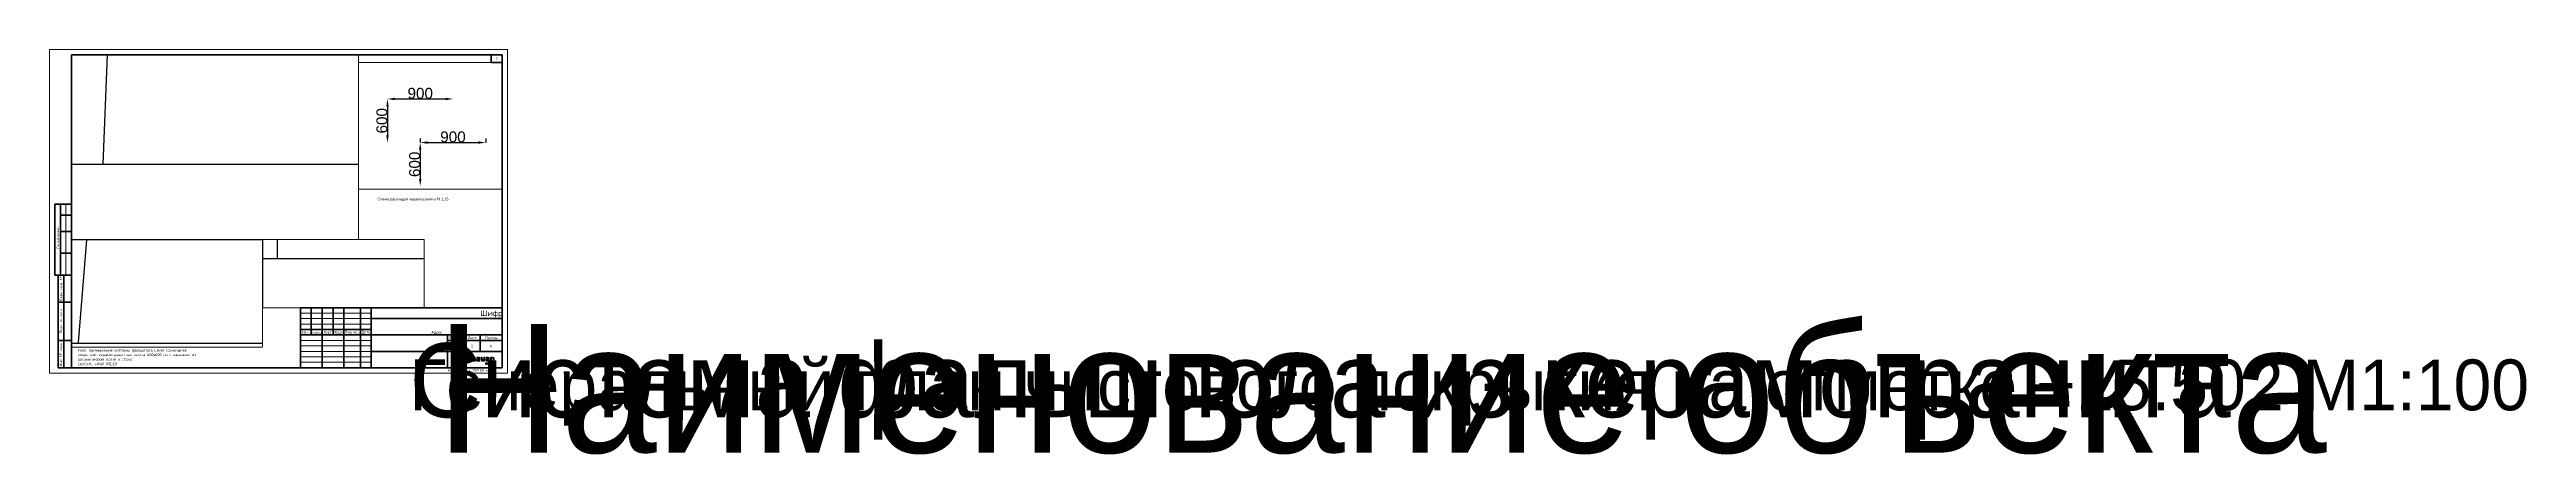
# Paper-space layout '_SG_LIST_GP_A()_ 00' of a CAD drawing. Header units: millimetres. Extents: x 0 to 2271, y -75 to 297.
# The model-space entities are those that its viewports show. They can reach past a viewport. Long polylines and large blocks are cut down to what shows.
import ezdxf
from ezdxf import colors
from ezdxf.entities.mleader import LeaderData, LeaderLine
from ezdxf.enums import TextEntityAlignment as Align
from ezdxf.math import Vec2, Vec3

# ---------------------------------------------------------------- set-up
doc = ezdxf.new("R2018")
doc.units = ezdxf.units.MM
doc.layers.add('_SG Support+', color=7, linetype='Continuous', plot=False)
doc.layers.add('_ВЭ', color=7, linetype='Continuous', plot=False)
doc.layers.add('_SG_Support', color=7, linetype='Continuous')
doc.layers.add('_SG_Лист_Рамка_Штамп', color=7, linetype='Continuous', lineweight=15)
doc.layers.add('Слой 1', color=7, linetype='Continuous', lineweight=0)
doc.styles.add('clk', font='', dxfattribs={"width": 0.9})
doc.styles.get("Standard").update_dxf_attribs({"font": 'arial.ttf'})
doc.styles.get('clk').set_extended_font_data('GOST B')
doc.dimstyles.new('ISO-25', dxfattribs={"dimtxt": 2.5, "dimasz": 2.5, "dimexe": 1.25, "dimexo": 0.625, "dimtad": 1, "dimtxsty": 'Standard', "dimcen": 2.5, "dimadec": 0, "dimazin": 0, "dimtfac": 1, "dimtmove": 0, "dimatfit": 3, "dimfxl": 1, "dimarcsym": 0})

# ---------------------------------------------------------------- blocks, each defined once
blk = doc.blocks.new('Block_4')
at = {"layer": 'Слой 1', "true_color": 0xeceded, "transparency": 33554687}
h = blk.add_hatch(color=7, dxfattribs=at)
h.dxf.hatch_style = 2
edge = h.paths.add_edge_path()
edge.add_spline(control_points=[(61.6, -57.5), (61.6, -57.5), (41.1, -64.9), (41.1, -64.9), (41.1, -64.9), (41.1, -51.7), (41.1, -51.7), (41.1, -51.7), (60.9, -44.4), (60.9, -44.4), (61.6, -44.2), (62.4, -44.7), (62.4, -45.4), (62.4, -45.4), (62.4, -56.4), (62.4, -56.4), (62.4, -56.9), (62.1, -57.3), (61.6, -57.5), (61.6, -57.5), (61.6, -57.5), (61.6, -57.5), (61.6, -57.5), (61.6, -57.5), (61.6, -57.5)], knot_values=[0, 0, 0, 0, 1, 1, 1, 2, 2, 2, 3, 3, 3, 4, 4, 4, 5, 5, 5, 6, 6, 6, 7, 7, 7, 8, 8, 8, 8], degree=3, periodic=0)
at = {"layer": 'Слой 1', "true_color": 0xb3b4b4, "transparency": 33554687}
h = blk.add_hatch(color=253, dxfattribs=at)
h.dxf.hatch_style = 2
h.paths.add_polyline_path([(55.5, -59.7), (41.1, -64.9), (48, -67.7), (62.4, -62.4)])
at = {"layer": 'Слой 1', "true_color": 0x9e9e9f, "transparency": 33554687}
h = blk.add_hatch(color=253, dxfattribs=at)
h.dxf.hatch_style = 2
h.paths.add_polyline_path([(58.1, -60.7), (55.4, -59.7), (41.1, -64.9), (43.9, -66.1)])
at = {"layer": 'Слой 1', "true_color": 0xeceded, "transparency": 33554687}
h = blk.add_hatch(color=7, dxfattribs=at)
h.dxf.hatch_style = 2
edge = h.paths.add_edge_path()
edge.add_spline(control_points=[(62.4, -75.6), (62.4, -75.6), (42.6, -82.9), (42.6, -82.9), (41.9, -83.1), (41.1, -82.6), (41.1, -81.8), (41.1, -81.8), (41.1, -70.9), (41.1, -70.9), (41.1, -70.4), (41.4, -70), (41.9, -69.8), (41.9, -69.8), (62.4, -62.4), (62.4, -62.4), (62.4, -62.4), (62.4, -75.6), (62.4, -75.6)], knot_values=[0, 0, 0, 0, 1, 1, 1, 2, 2, 2, 3, 3, 3, 4, 4, 4, 5, 5, 5, 6, 6, 6, 6], degree=3, periodic=0)
at = {"layer": 'Слой 1', "color": 251, "lineweight": 5, "true_color": 0x5d5d5c}
blk.add_lwpolyline([(55.5, -59.7), (41.1, -64.9), (48, -67.7), (62.4, -62.4)], close=True, dxfattribs=at)
at = {"layer": 'Слой 1'}
blk.add_lwpolyline([(58.1, -60.7), (55.4, -59.7), (41.1, -64.9), (43.9, -66.1)], close=True, dxfattribs=at)
at = {"layer": 'Слой 1', "color": 251, "lineweight": 5, "true_color": 0x5d5d5c}
for points, knots in [([(61.6, -57.5), (61.6, -57.5), (41.1, -64.9), (41.1, -64.9), (41.1, -64.9), (41.1, -51.7), (41.1, -51.7), (41.1, -51.7), (60.9, -44.4), (60.9, -44.4), (61.6, -44.2), (62.4, -44.7), (62.4, -45.4), (62.4, -45.4), (62.4, -56.4), (62.4, -56.4), (62.4, -56.9), (62.1, -57.3), (61.6, -57.5), (61.6, -57.5), (61.6, -57.5), (61.6, -57.5), (61.6, -57.5), (61.6, -57.5), (61.6, -57.5)], [0, 0, 0, 0, 1, 1, 1, 2, 2, 2, 3, 3, 3, 4, 4, 4, 5, 5, 5, 6, 6, 6, 7, 7, 7, 8, 8, 8, 8]), ([(62.4, -75.6), (62.4, -75.6), (42.6, -82.9), (42.6, -82.9), (41.9, -83.1), (41.1, -82.6), (41.1, -81.8), (41.1, -81.8), (41.1, -70.9), (41.1, -70.9), (41.1, -70.4), (41.4, -70), (41.9, -69.8), (41.9, -69.8), (62.4, -62.4), (62.4, -62.4), (62.4, -62.4), (62.4, -75.6), (62.4, -75.6)], [0, 0, 0, 0, 1, 1, 1, 2, 2, 2, 3, 3, 3, 4, 4, 4, 5, 5, 5, 6, 6, 6, 6])]:
    blk.add_open_spline(points, degree=3, knots=knots, dxfattribs=at)
blk = doc.blocks.new('Block_3')
at = {"layer": 'Слой 1', "true_color": 0xdadbdb, "transparency": 33554687}
h = blk.add_hatch(color=254, dxfattribs=at)
h.dxf.hatch_style = 2
edge = h.paths.add_edge_path()
edge.add_spline(control_points=[(76, -57.5), (76, -57.5), (55.5, -64.9), (55.5, -64.9), (55.5, -64.9), (55.5, -51.7), (55.5, -51.7), (55.5, -51.7), (75.3, -44.4), (75.3, -44.4), (76, -44.2), (76.8, -44.7), (76.8, -45.4), (76.8, -45.4), (76.8, -56.4), (76.8, -56.4), (76.8, -56.9), (76.5, -57.3), (76, -57.5), (76, -57.5), (76, -57.5), (76, -57.5), (76, -57.5), (76, -57.5), (76, -57.5)], knot_values=[0, 0, 0, 0, 1, 1, 1, 2, 2, 2, 3, 3, 3, 4, 4, 4, 5, 5, 5, 6, 6, 6, 7, 7, 7, 8, 8, 8, 8], degree=3, periodic=0)
at = {"layer": 'Слой 1', "true_color": 0x9e9e9f, "transparency": 33554687}
h = blk.add_hatch(color=253, dxfattribs=at)
h.dxf.hatch_style = 2
h.paths.add_polyline_path([(69.9, -59.7), (55.5, -64.9), (62.4, -67.7), (76.8, -62.4)])
at = {"layer": 'Слой 1', "true_color": 0xb3b4b4, "transparency": 33554687}
h = blk.add_hatch(color=253, dxfattribs=at)
h.dxf.hatch_style = 2
h.paths.add_polyline_path([(72.5, -60.7), (69.8, -59.7), (55.5, -64.9), (58.3, -66.1)])
at = {"layer": 'Слой 1', "true_color": 0xdadbdb, "transparency": 33554687}
h = blk.add_hatch(color=254, dxfattribs=at)
h.dxf.hatch_style = 2
edge = h.paths.add_edge_path()
edge.add_spline(control_points=[(76.8, -75.6), (76.8, -75.6), (57, -82.9), (57, -82.9), (56.3, -83.1), (55.5, -82.6), (55.5, -81.8), (55.5, -81.8), (55.5, -70.9), (55.5, -70.9), (55.5, -70.4), (55.8, -70), (56.3, -69.8), (56.3, -69.8), (76.8, -62.4), (76.8, -62.4), (76.8, -62.4), (76.8, -75.6), (76.8, -75.6)], knot_values=[0, 0, 0, 0, 1, 1, 1, 2, 2, 2, 3, 3, 3, 4, 4, 4, 5, 5, 5, 6, 6, 6, 6], degree=3, periodic=0)
at = {"layer": 'Слой 1', "true_color": 0x9e9e9f, "transparency": 33554687}
h = blk.add_hatch(color=253, dxfattribs=at)
h.dxf.hatch_style = 2
edge = h.paths.add_edge_path()
edge.add_spline(control_points=[(90.3, -57.5), (90.3, -57.5), (69.8, -64.9), (69.8, -64.9), (69.8, -64.9), (69.8, -51.7), (69.8, -51.7), (69.8, -51.7), (89.6, -44.4), (89.6, -44.4), (90.3, -44.2), (91.1, -44.7), (91.1, -45.4), (91.1, -45.4), (91.1, -56.4), (91.1, -56.4), (91.1, -56.9), (90.8, -57.3), (90.3, -57.5), (90.3, -57.5), (90.3, -57.5), (90.3, -57.5), (90.3, -57.5), (90.3, -57.5), (90.3, -57.5)], knot_values=[0, 0, 0, 0, 1, 1, 1, 2, 2, 2, 3, 3, 3, 4, 4, 4, 5, 5, 5, 6, 6, 6, 7, 7, 7, 8, 8, 8, 8], degree=3, periodic=0)
at = {"layer": 'Слой 1', "true_color": 0x8a8a89, "transparency": 33554687}
h = blk.add_hatch(color=252, dxfattribs=at)
h.dxf.hatch_style = 2
h.paths.add_polyline_path([(84.2, -59.7), (69.8, -64.9), (76.7, -67.7), (91.1, -62.4)])
at = {"layer": 'Слой 1', "true_color": 0x5d5d5c, "transparency": 33554687}
h = blk.add_hatch(color=251, dxfattribs=at)
h.dxf.hatch_style = 2
h.paths.add_polyline_path([(86.8, -60.7), (84.1, -59.7), (69.8, -64.9), (72.6, -66.1)])
at = {"layer": 'Слой 1', "true_color": 0x9e9e9f, "transparency": 33554687}
h = blk.add_hatch(color=253, dxfattribs=at)
h.dxf.hatch_style = 2
edge = h.paths.add_edge_path()
edge.add_spline(control_points=[(91.1, -75.6), (91.1, -75.6), (71.3, -82.9), (71.3, -82.9), (70.6, -83.1), (69.8, -82.6), (69.8, -81.8), (69.8, -81.8), (69.8, -70.9), (69.8, -70.9), (69.8, -70.4), (70.1, -70), (70.6, -69.8), (70.6, -69.8), (91.1, -62.4), (91.1, -62.4), (91.1, -62.4), (91.1, -75.6), (91.1, -75.6)], knot_values=[0, 0, 0, 0, 1, 1, 1, 2, 2, 2, 3, 3, 3, 4, 4, 4, 5, 5, 5, 6, 6, 6, 6], degree=3, periodic=0)
at = {"layer": 'Слой 1', "color": 254, "lineweight": 5, "true_color": 0xdadbdb}
blk.add_lwpolyline([(69.9, -59.7), (55.5, -64.9), (62.4, -67.7), (76.8, -62.4)], close=True, dxfattribs=at)
at = {"layer": 'Слой 1'}
for points in [[(72.5, -60.7), (69.8, -59.7), (55.5, -64.9), (58.3, -66.1)], [(86.8, -60.7), (84.1, -59.7), (69.8, -64.9), (72.6, -66.1)]]:
    blk.add_lwpolyline(points, close=True, dxfattribs=at)
at = {"layer": 'Слой 1', "color": 251, "lineweight": 5, "true_color": 0x5d5d5c}
blk.add_lwpolyline([(84.2, -59.7), (69.8, -64.9), (76.7, -67.7), (91.1, -62.4)], close=True, dxfattribs=at)
for points, knots in [([(76, -57.5), (76, -57.5), (55.5, -64.9), (55.5, -64.9), (55.5, -64.9), (55.5, -51.7), (55.5, -51.7), (55.5, -51.7), (75.3, -44.4), (75.3, -44.4), (76, -44.2), (76.8, -44.7), (76.8, -45.4), (76.8, -45.4), (76.8, -56.4), (76.8, -56.4), (76.8, -56.9), (76.5, -57.3), (76, -57.5), (76, -57.5), (76, -57.5), (76, -57.5), (76, -57.5), (76, -57.5), (76, -57.5)], [0, 0, 0, 0, 1, 1, 1, 2, 2, 2, 3, 3, 3, 4, 4, 4, 5, 5, 5, 6, 6, 6, 7, 7, 7, 8, 8, 8, 8]), ([(76.8, -75.6), (76.8, -75.6), (57, -82.9), (57, -82.9), (56.3, -83.1), (55.5, -82.6), (55.5, -81.8), (55.5, -81.8), (55.5, -70.9), (55.5, -70.9), (55.5, -70.4), (55.8, -70), (56.3, -69.8), (56.3, -69.8), (76.8, -62.4), (76.8, -62.4), (76.8, -62.4), (76.8, -75.6), (76.8, -75.6)], [0, 0, 0, 0, 1, 1, 1, 2, 2, 2, 3, 3, 3, 4, 4, 4, 5, 5, 5, 6, 6, 6, 6]), ([(90.3, -57.5), (90.3, -57.5), (69.8, -64.9), (69.8, -64.9), (69.8, -64.9), (69.8, -51.7), (69.8, -51.7), (69.8, -51.7), (89.6, -44.4), (89.6, -44.4), (90.3, -44.2), (91.1, -44.7), (91.1, -45.4), (91.1, -45.4), (91.1, -56.4), (91.1, -56.4), (91.1, -56.9), (90.8, -57.3), (90.3, -57.5), (90.3, -57.5), (90.3, -57.5), (90.3, -57.5), (90.3, -57.5), (90.3, -57.5), (90.3, -57.5)], [0, 0, 0, 0, 1, 1, 1, 2, 2, 2, 3, 3, 3, 4, 4, 4, 5, 5, 5, 6, 6, 6, 7, 7, 7, 8, 8, 8, 8]), ([(91.1, -75.6), (91.1, -75.6), (71.3, -82.9), (71.3, -82.9), (70.6, -83.1), (69.8, -82.6), (69.8, -81.8), (69.8, -81.8), (69.8, -70.9), (69.8, -70.9), (69.8, -70.4), (70.1, -70), (70.6, -69.8), (70.6, -69.8), (91.1, -62.4), (91.1, -62.4), (91.1, -62.4), (91.1, -75.6), (91.1, -75.6)], [0, 0, 0, 0, 1, 1, 1, 2, 2, 2, 3, 3, 3, 4, 4, 4, 5, 5, 5, 6, 6, 6, 6])]:
    blk.add_open_spline(points, degree=3, knots=knots, dxfattribs=at)
at = {"layer": 'Слой 1'}
blk.add_blockref('Block_4', (0, 0), dxfattribs=at)
blk = doc.blocks.new('Block_6')
at = {"layer": 'Слой 1', "true_color": 0x737372, "transparency": 33554687}
h = blk.add_hatch(color=8, dxfattribs=at)
h.dxf.hatch_style = 2
edge = h.paths.add_edge_path()
edge.add_spline(control_points=[(154.1, -77.2), (154.1, -77.2), (154.1, -77.2), (154.1, -77.2), (154.1, -77.1), (154.1, -77), (154, -76.9), (153.9, -76.8), (153.8, -76.8), (153.7, -76.8), (153.7, -76.8), (152.7, -76.8), (152.7, -76.8), (152.3, -76.8), (151.9, -76.9), (151.7, -77.1), (151.4, -77.5), (151.4, -78.3), (151.4, -78.6), (151.4, -79.5), (151.6, -79.9), (151.7, -80), (152, -80.3), (152.4, -80.3), (152.7, -80.3), (152.7, -80.3), (154.1, -80.3), (154.1, -80.3), (154.1, -80.3), (154.1, -77.2), (154.1, -77.2), (154.1, -77.2), (154.1, -77.2), (154.1, -77.2)], knot_values=[0, 0, 0, 0, 1, 1, 1, 2, 2, 2, 3, 3, 3, 4, 4, 4, 5, 5, 5, 6, 6, 6, 7, 7, 7, 8, 8, 8, 9, 9, 9, 10, 10, 10, 11, 11, 11, 11], degree=3, periodic=0)
edge = h.paths.add_edge_path()
edge.add_spline(control_points=[(150.6, -82.1), (150.6, -82.1), (152.8, -82.1), (152.8, -82.1), (153.1, -82.1), (153.5, -82.1), (153.8, -81.9), (154, -81.7), (154.1, -81.5), (154.1, -81.2), (154.1, -81.2), (152.2, -81.2), (152.2, -81.2), (151.7, -81.2), (151, -81.2), (150.6, -80.6), (150.3, -80.1), (150.2, -79.4), (150.2, -78.5), (150.2, -77.6), (150.3, -77), (150.7, -76.5), (151.3, -75.9), (151.9, -75.9), (152.4, -75.9), (152.4, -75.9), (154.1, -75.9), (154.1, -75.9), (154.4, -75.9), (154.7, -75.9), (155, -76.1), (155.3, -76.3), (155.3, -76.7), (155.3, -76.9), (155.3, -76.9), (155.3, -80.6), (155.3, -80.6), (155.3, -81.3), (155.2, -81.9), (154.9, -82.4), (154.4, -83), (153.5, -83), (153.1, -83), (153.1, -83), (150.6, -83), (150.6, -83), (150.6, -83), (150.6, -82.1), (150.6, -82.1), (150.6, -82.1), (150.6, -82.1), (150.6, -82.1)], knot_values=[0, 0, 0, 0, 1, 1, 1, 2, 2, 2, 3, 3, 3, 4, 4, 4, 5, 5, 5, 6, 6, 6, 7, 7, 7, 8, 8, 8, 9, 9, 9, 10, 10, 10, 11, 11, 11, 12, 12, 12, 13, 13, 13, 14, 14, 14, 15, 15, 15, 16, 16, 16, 17, 17, 17, 17], degree=3, periodic=0)
h = blk.add_hatch(color=8, dxfattribs=at)
h.dxf.hatch_style = 2
edge = h.paths.add_edge_path()
edge.add_spline(control_points=[(157.1, -77.9), (157.1, -77.3), (157.2, -76.7), (157.7, -76.3), (158.2, -75.9), (158.9, -75.9), (159.3, -75.9), (159.3, -75.9), (160.1, -75.9), (160.1, -75.9), (160.1, -75.9), (160.1, -76.8), (160.1, -76.8), (160.1, -76.8), (159.6, -76.8), (159.6, -76.8), (159.3, -76.8), (158.9, -76.8), (158.6, -77.2), (158.4, -77.4), (158.3, -77.8), (158.3, -78.2), (158.3, -78.2), (158.3, -81.2), (158.3, -81.2), (158.3, -81.2), (157.1, -81.2), (157.1, -81.2), (157.1, -81.2), (157.1, -77.9), (157.1, -77.9), (157.1, -77.9), (157.1, -77.9), (157.1, -77.9)], knot_values=[0, 0, 0, 0, 1, 1, 1, 2, 2, 2, 3, 3, 3, 4, 4, 4, 5, 5, 5, 6, 6, 6, 7, 7, 7, 8, 8, 8, 9, 9, 9, 10, 10, 10, 11, 11, 11, 11], degree=3, periodic=0)
h = blk.add_hatch(color=8, dxfattribs=at)
h.dxf.hatch_style = 2
edge = h.paths.add_edge_path()
edge.add_spline(control_points=[(162.9, -80), (162.9, -80), (162.9, -80), (162.9, -80), (163.3, -80.3), (163.8, -80.4), (164.2, -80.4), (164.6, -80.4), (165.1, -80.4), (165.5, -80), (165.8, -79.6), (165.8, -79), (165.8, -78.6), (165.8, -78.2), (165.9, -77.6), (165.5, -77.2), (165.1, -76.8), (164.6, -76.7), (164.2, -76.7), (163.8, -76.7), (163.2, -76.8), (162.9, -77.2), (162.6, -77.5), (162.6, -78.2), (162.6, -78.6), (162.6, -79), (162.6, -79.6), (162.9, -80), (162.9, -80), (162.9, -80), (162.9, -80)], knot_values=[0, 0, 0, 0, 1, 1, 1, 2, 2, 2, 3, 3, 3, 4, 4, 4, 5, 5, 5, 6, 6, 6, 7, 7, 7, 8, 8, 8, 9, 9, 9, 10, 10, 10, 10], degree=3, periodic=0)
edge = h.paths.add_edge_path()
edge.add_spline(control_points=[(166.4, -76.4), (167, -77), (167.1, -78), (167.1, -78.6), (167.1, -79.7), (166.8, -80.4), (166.4, -80.7), (165.8, -81.3), (164.8, -81.3), (164.2, -81.3), (163.6, -81.3), (162.6, -81.3), (162.1, -80.7), (161.4, -80.1), (161.4, -79.1), (161.4, -78.6), (161.4, -78), (161.4, -77), (162.1, -76.4), (162.6, -75.8), (163.6, -75.8), (164.2, -75.8), (164.9, -75.8), (165.8, -75.8), (166.4, -76.4), (166.4, -76.4), (166.4, -76.4), (166.4, -76.4)], knot_values=[0, 0, 0, 0, 1, 1, 1, 2, 2, 2, 3, 3, 3, 4, 4, 4, 5, 5, 5, 6, 6, 6, 7, 7, 7, 8, 8, 8, 9, 9, 9, 9], degree=3, periodic=0)
h = blk.add_hatch(color=8, dxfattribs=at)
h.dxf.hatch_style = 2
edge = h.paths.add_edge_path()
edge.add_spline(control_points=[(173.4, -81), (173.2, -81.2), (172.9, -81.2), (172.6, -81.2), (172.6, -81.2), (170.7, -81.2), (170.7, -81.2), (170.1, -81.2), (169.7, -81.2), (169.3, -80.8), (168.9, -80.5), (168.8, -79.9), (168.8, -79.3), (168.8, -79.3), (168.8, -75.9), (168.8, -75.9), (168.8, -75.9), (169.9, -75.9), (169.9, -75.9), (169.9, -75.9), (169.9, -79), (169.9, -79), (169.9, -79.5), (170, -79.8), (170.1, -80), (170.4, -80.3), (170.7, -80.3), (171.1, -80.3), (171.1, -80.3), (172.1, -80.3), (172.1, -80.3), (172.2, -80.3), (172.3, -80.3), (172.4, -80.2), (172.5, -80.1), (172.5, -80), (172.5, -79.9), (172.5, -79.9), (172.5, -75.9), (172.5, -75.9), (172.5, -75.9), (173.7, -75.9), (173.7, -75.9), (173.7, -75.9), (173.7, -80.3), (173.7, -80.3), (173.7, -80.5), (173.7, -80.8), (173.4, -81), (173.4, -81), (173.4, -81), (173.4, -81), (173.4, -81), (173.4, -81), (173.4, -81)], knot_values=[0, 0, 0, 0, 1, 1, 1, 2, 2, 2, 3, 3, 3, 4, 4, 4, 5, 5, 5, 6, 6, 6, 7, 7, 7, 8, 8, 8, 9, 9, 9, 10, 10, 10, 11, 11, 11, 12, 12, 12, 13, 13, 13, 14, 14, 14, 15, 15, 15, 16, 16, 16, 17, 17, 17, 18, 18, 18, 18], degree=3, periodic=0)
h = blk.add_hatch(color=8, dxfattribs=at)
h.dxf.hatch_style = 2
edge = h.paths.add_edge_path()
edge.add_spline(control_points=[(178.1, -80.3), (178.1, -80.3), (178.1, -80.3), (178.1, -80.3), (178.6, -80.3), (178.9, -80.1), (179.1, -79.8), (179.2, -79.7), (179.3, -79.3), (179.3, -78.6), (179.3, -77.8), (179.2, -77.5), (179.1, -77.4), (179, -77.1), (178.6, -76.8), (178.1, -76.8), (178.1, -76.8), (176.9, -76.8), (176.9, -76.8), (176.9, -76.8), (176.8, -76.8), (176.8, -76.9), (176.7, -76.9), (176.7, -77), (176.7, -77), (176.7, -77), (176.7, -80.3), (176.7, -80.3), (176.7, -80.3), (178.1, -80.3), (178.1, -80.3), (178.1, -80.3), (178.1, -80.3), (178.1, -80.3)], knot_values=[0, 0, 0, 0, 1, 1, 1, 2, 2, 2, 3, 3, 3, 4, 4, 4, 5, 5, 5, 6, 6, 6, 7, 7, 7, 8, 8, 8, 9, 9, 9, 10, 10, 10, 11, 11, 11, 11], degree=3, periodic=0)
edge = h.paths.add_edge_path()
edge.add_spline(control_points=[(176.7, -83), (176.7, -83), (175.5, -83), (175.5, -83), (175.5, -83), (175.5, -76.7), (175.5, -76.7), (175.5, -76.4), (175.7, -76.2), (175.8, -76.1), (176, -75.9), (176.3, -75.9), (176.5, -75.9), (176.5, -75.9), (178.4, -75.9), (178.4, -75.9), (178.7, -75.9), (179.4, -75.9), (180, -76.5), (180.5, -77.1), (180.5, -77.9), (180.5, -78.5), (180.5, -79.2), (180.5, -79.9), (180.1, -80.5), (179.6, -81.2), (178.8, -81.2), (178.2, -81.2), (178.2, -81.2), (176.7, -81.2), (176.7, -81.2), (176.7, -81.2), (176.7, -83), (176.7, -83), (176.7, -83), (176.7, -83), (176.7, -83)], knot_values=[0, 0, 0, 0, 1, 1, 1, 2, 2, 2, 3, 3, 3, 4, 4, 4, 5, 5, 5, 6, 6, 6, 7, 7, 7, 8, 8, 8, 9, 9, 9, 10, 10, 10, 11, 11, 11, 12, 12, 12, 12], degree=3, periodic=0)
at = {"layer": 'Слой 1'}
for points, knots in [([(150.6, -82.1), (150.6, -82.1), (152.8, -82.1), (152.8, -82.1), (153.1, -82.1), (153.5, -82.1), (153.8, -81.9), (154, -81.7), (154.1, -81.5), (154.1, -81.2), (154.1, -81.2), (152.2, -81.2), (152.2, -81.2), (151.7, -81.2), (151, -81.2), (150.6, -80.6), (150.3, -80.1), (150.2, -79.4), (150.2, -78.5), (150.2, -77.6), (150.3, -77), (150.7, -76.5), (151.3, -75.9), (151.9, -75.9), (152.4, -75.9), (152.4, -75.9), (154.1, -75.9), (154.1, -75.9), (154.4, -75.9), (154.7, -75.9), (155, -76.1), (155.3, -76.3), (155.3, -76.7), (155.3, -76.9), (155.3, -76.9), (155.3, -80.6), (155.3, -80.6), (155.3, -81.3), (155.2, -81.9), (154.9, -82.4), (154.4, -83), (153.5, -83), (153.1, -83), (153.1, -83), (150.6, -83), (150.6, -83), (150.6, -83), (150.6, -82.1), (150.6, -82.1), (150.6, -82.1), (150.6, -82.1), (150.6, -82.1)], [0, 0, 0, 0, 1, 1, 1, 2, 2, 2, 3, 3, 3, 4, 4, 4, 5, 5, 5, 6, 6, 6, 7, 7, 7, 8, 8, 8, 9, 9, 9, 10, 10, 10, 11, 11, 11, 12, 12, 12, 13, 13, 13, 14, 14, 14, 15, 15, 15, 16, 16, 16, 17, 17, 17, 17]), ([(154.1, -77.2), (154.1, -77.2), (154.1, -77.2), (154.1, -77.2), (154.1, -77.1), (154.1, -77), (154, -76.9), (153.9, -76.8), (153.8, -76.8), (153.7, -76.8), (153.7, -76.8), (152.7, -76.8), (152.7, -76.8), (152.3, -76.8), (151.9, -76.9), (151.7, -77.1), (151.4, -77.5), (151.4, -78.3), (151.4, -78.6), (151.4, -79.5), (151.6, -79.9), (151.7, -80), (152, -80.3), (152.4, -80.3), (152.7, -80.3), (152.7, -80.3), (154.1, -80.3), (154.1, -80.3), (154.1, -80.3), (154.1, -77.2), (154.1, -77.2), (154.1, -77.2), (154.1, -77.2), (154.1, -77.2)], [0, 0, 0, 0, 1, 1, 1, 2, 2, 2, 3, 3, 3, 4, 4, 4, 5, 5, 5, 6, 6, 6, 7, 7, 7, 8, 8, 8, 9, 9, 9, 10, 10, 10, 11, 11, 11, 11]), ([(157.1, -77.9), (157.1, -77.3), (157.2, -76.7), (157.7, -76.3), (158.2, -75.9), (158.9, -75.9), (159.3, -75.9), (159.3, -75.9), (160.1, -75.9), (160.1, -75.9), (160.1, -75.9), (160.1, -76.8), (160.1, -76.8), (160.1, -76.8), (159.6, -76.8), (159.6, -76.8), (159.3, -76.8), (158.9, -76.8), (158.6, -77.2), (158.4, -77.4), (158.3, -77.8), (158.3, -78.2), (158.3, -78.2), (158.3, -81.2), (158.3, -81.2), (158.3, -81.2), (157.1, -81.2), (157.1, -81.2), (157.1, -81.2), (157.1, -77.9), (157.1, -77.9), (157.1, -77.9), (157.1, -77.9), (157.1, -77.9)], [0, 0, 0, 0, 1, 1, 1, 2, 2, 2, 3, 3, 3, 4, 4, 4, 5, 5, 5, 6, 6, 6, 7, 7, 7, 8, 8, 8, 9, 9, 9, 10, 10, 10, 11, 11, 11, 11]), ([(166.4, -76.4), (167, -77), (167.1, -78), (167.1, -78.6), (167.1, -79.7), (166.8, -80.4), (166.4, -80.7), (165.8, -81.3), (164.8, -81.3), (164.2, -81.3), (163.6, -81.3), (162.6, -81.3), (162.1, -80.7), (161.4, -80.1), (161.4, -79.1), (161.4, -78.6), (161.4, -78), (161.4, -77), (162.1, -76.4), (162.6, -75.8), (163.6, -75.8), (164.2, -75.8), (164.9, -75.8), (165.8, -75.8), (166.4, -76.4), (166.4, -76.4), (166.4, -76.4), (166.4, -76.4)], [0, 0, 0, 0, 1, 1, 1, 2, 2, 2, 3, 3, 3, 4, 4, 4, 5, 5, 5, 6, 6, 6, 7, 7, 7, 8, 8, 8, 9, 9, 9, 9]), ([(162.9, -80), (162.9, -80), (162.9, -80), (162.9, -80), (163.3, -80.3), (163.8, -80.4), (164.2, -80.4), (164.6, -80.4), (165.1, -80.4), (165.5, -80), (165.8, -79.6), (165.8, -79), (165.8, -78.6), (165.8, -78.2), (165.9, -77.6), (165.5, -77.2), (165.1, -76.8), (164.6, -76.7), (164.2, -76.7), (163.8, -76.7), (163.2, -76.8), (162.9, -77.2), (162.6, -77.5), (162.6, -78.2), (162.6, -78.6), (162.6, -79), (162.6, -79.6), (162.9, -80), (162.9, -80), (162.9, -80), (162.9, -80)], [0, 0, 0, 0, 1, 1, 1, 2, 2, 2, 3, 3, 3, 4, 4, 4, 5, 5, 5, 6, 6, 6, 7, 7, 7, 8, 8, 8, 9, 9, 9, 10, 10, 10, 10]), ([(173.4, -81), (173.2, -81.2), (172.9, -81.2), (172.6, -81.2), (172.6, -81.2), (170.7, -81.2), (170.7, -81.2), (170.1, -81.2), (169.7, -81.2), (169.3, -80.8), (168.9, -80.5), (168.8, -79.9), (168.8, -79.3), (168.8, -79.3), (168.8, -75.9), (168.8, -75.9), (168.8, -75.9), (169.9, -75.9), (169.9, -75.9), (169.9, -75.9), (169.9, -79), (169.9, -79), (169.9, -79.5), (170, -79.8), (170.1, -80), (170.4, -80.3), (170.7, -80.3), (171.1, -80.3), (171.1, -80.3), (172.1, -80.3), (172.1, -80.3), (172.2, -80.3), (172.3, -80.3), (172.4, -80.2), (172.5, -80.1), (172.5, -80), (172.5, -79.9), (172.5, -79.9), (172.5, -75.9), (172.5, -75.9), (172.5, -75.9), (173.7, -75.9), (173.7, -75.9), (173.7, -75.9), (173.7, -80.3), (173.7, -80.3), (173.7, -80.5), (173.7, -80.8), (173.4, -81), (173.4, -81), (173.4, -81), (173.4, -81), (173.4, -81), (173.4, -81), (173.4, -81)], [0, 0, 0, 0, 1, 1, 1, 2, 2, 2, 3, 3, 3, 4, 4, 4, 5, 5, 5, 6, 6, 6, 7, 7, 7, 8, 8, 8, 9, 9, 9, 10, 10, 10, 11, 11, 11, 12, 12, 12, 13, 13, 13, 14, 14, 14, 15, 15, 15, 16, 16, 16, 17, 17, 17, 18, 18, 18, 18]), ([(176.7, -83), (176.7, -83), (175.5, -83), (175.5, -83), (175.5, -83), (175.5, -76.7), (175.5, -76.7), (175.5, -76.4), (175.7, -76.2), (175.8, -76.1), (176, -75.9), (176.3, -75.9), (176.5, -75.9), (176.5, -75.9), (178.4, -75.9), (178.4, -75.9), (178.7, -75.9), (179.4, -75.9), (180, -76.5), (180.5, -77.1), (180.5, -77.9), (180.5, -78.5), (180.5, -79.2), (180.5, -79.9), (180.1, -80.5), (179.6, -81.2), (178.8, -81.2), (178.2, -81.2), (178.2, -81.2), (176.7, -81.2), (176.7, -81.2), (176.7, -81.2), (176.7, -83), (176.7, -83), (176.7, -83), (176.7, -83), (176.7, -83)], [0, 0, 0, 0, 1, 1, 1, 2, 2, 2, 3, 3, 3, 4, 4, 4, 5, 5, 5, 6, 6, 6, 7, 7, 7, 8, 8, 8, 9, 9, 9, 10, 10, 10, 11, 11, 11, 12, 12, 12, 12]), ([(178.1, -80.3), (178.1, -80.3), (178.1, -80.3), (178.1, -80.3), (178.6, -80.3), (178.9, -80.1), (179.1, -79.8), (179.2, -79.7), (179.3, -79.3), (179.3, -78.6), (179.3, -77.8), (179.2, -77.5), (179.1, -77.4), (179, -77.1), (178.6, -76.8), (178.1, -76.8), (178.1, -76.8), (176.9, -76.8), (176.9, -76.8), (176.9, -76.8), (176.8, -76.8), (176.8, -76.9), (176.7, -76.9), (176.7, -77), (176.7, -77), (176.7, -77), (176.7, -80.3), (176.7, -80.3), (176.7, -80.3), (178.1, -80.3), (178.1, -80.3), (178.1, -80.3), (178.1, -80.3), (178.1, -80.3)], [0, 0, 0, 0, 1, 1, 1, 2, 2, 2, 3, 3, 3, 4, 4, 4, 5, 5, 5, 6, 6, 6, 7, 7, 7, 8, 8, 8, 9, 9, 9, 10, 10, 10, 11, 11, 11, 11])]:
    blk.add_open_spline(points, degree=3, knots=knots, dxfattribs=at)
blk = doc.blocks.new('Block_5')
at = {"layer": 'Слой 1', "true_color": 0x737372, "transparency": 33554687}
h = blk.add_hatch(color=8, dxfattribs=at)
h.dxf.hatch_style = 2
edge = h.paths.add_edge_path()
edge.add_spline(control_points=[(100.6, -67.5), (100.6, -67.5), (108.3, -67.5), (108.3, -67.5), (108.6, -67.5), (109, -67.5), (109.3, -67.1), (109.6, -66.9), (109.6, -66.5), (109.6, -66.3), (109.6, -65.9), (109.5, -65.6), (109.2, -65.3), (109, -65.1), (108.6, -64.9), (106.7, -64.4), (106.7, -64.4), (104.1, -63.6), (104.1, -63.6), (102.6, -63.3), (101.6, -62.7), (101.1, -62), (100.5, -61.2), (100.4, -60.3), (100.4, -59.7), (100.4, -59), (100.5, -58.1), (101.1, -57.3), (101.9, -56.2), (103.2, -56.1), (104.3, -56.1), (104.3, -56.1), (112.1, -56.1), (112.1, -56.1), (112.1, -56.1), (112.1, -58.5), (112.1, -58.5), (112.1, -58.5), (104.8, -58.5), (104.8, -58.5), (104.5, -58.5), (104.1, -58.5), (103.8, -58.7), (103.4, -59), (103.4, -59.3), (103.4, -59.7), (103.4, -60.1), (103.4, -60.4), (103.8, -60.8), (104.2, -61.1), (105.2, -61.4), (105.5, -61.5), (105.5, -61.5), (108.5, -62.3), (108.5, -62.3), (110.1, -62.8), (111.2, -63.1), (111.9, -63.9), (112.6, -64.6), (112.7, -65.6), (112.7, -66.4), (112.7, -68), (112.1, -68.9), (111.6, -69.3), (110.9, -69.8), (110, -69.9), (109.4, -69.9), (109.4, -69.9), (100.6, -69.9), (100.6, -69.9), (100.6, -69.9), (100.6, -67.5), (100.6, -67.5), (100.6, -67.5), (100.6, -67.5), (100.6, -67.5), (100.6, -67.5), (100.6, -67.5), (100.6, -67.5)], knot_values=[0, 0, 0, 0, 1, 1, 1, 2, 2, 2, 3, 3, 3, 4, 4, 4, 5, 5, 5, 6, 6, 6, 7, 7, 7, 8, 8, 8, 9, 9, 9, 10, 10, 10, 11, 11, 11, 12, 12, 12, 13, 13, 13, 14, 14, 14, 15, 15, 15, 16, 16, 16, 17, 17, 17, 18, 18, 18, 19, 19, 19, 20, 20, 20, 21, 21, 21, 22, 22, 22, 23, 23, 23, 24, 24, 24, 25, 25, 25, 26, 26, 26, 26], degree=3, periodic=0)
h = blk.add_hatch(color=8, dxfattribs=at)
h.dxf.hatch_style = 2
edge = h.paths.add_edge_path()
edge.add_spline(control_points=[(121.2, -63.6), (121.2, -63.6), (121.2, -63.6), (121.2, -63.6), (121, -63.6), (120.5, -63.7), (120.1, -64.1), (120, -64.2), (119.8, -64.6), (119.8, -65.6), (119.8, -66), (119.8, -66.7), (120.2, -67.1), (120.4, -67.3), (120.8, -67.5), (121.2, -67.5), (121.2, -67.5), (125.4, -67.5), (125.4, -67.5), (125.6, -67.5), (125.9, -67.5), (126.1, -67.4), (126.3, -67.2), (126.3, -67), (126.3, -66.8), (126.3, -66.8), (126.3, -63.6), (126.3, -63.6), (126.3, -63.6), (121.2, -63.6), (121.2, -63.6), (121.2, -63.6), (121.2, -63.6), (121.2, -63.6)], knot_values=[0, 0, 0, 0, 1, 1, 1, 2, 2, 2, 3, 3, 3, 4, 4, 4, 5, 5, 5, 6, 6, 6, 7, 7, 7, 8, 8, 8, 9, 9, 9, 10, 10, 10, 11, 11, 11, 11], degree=3, periodic=0)
edge = h.paths.add_edge_path()
edge.add_spline(control_points=[(125.5, -56.1), (126.6, -56.1), (127.7, -56.5), (128.3, -57.2), (128.9, -57.8), (129.3, -58.9), (129.3, -60.4), (129.3, -60.4), (129.3, -67.6), (129.3, -67.6), (129.3, -68), (129.3, -68.8), (128.8, -69.3), (128.3, -69.8), (127.6, -69.8), (126.9, -69.8), (126.9, -69.8), (120.3, -69.8), (120.3, -69.8), (119.6, -69.8), (118.6, -69.8), (117.9, -69.2), (116.7, -68.2), (116.7, -66.5), (116.7, -65.5), (116.7, -64.2), (116.8, -63), (117.8, -62.1), (118.7, -61.3), (119.6, -61.3), (120.4, -61.3), (120.4, -61.3), (126.3, -61.3), (126.3, -61.3), (126.3, -61.3), (126.3, -60.3), (126.3, -60.3), (126.3, -59.9), (126.3, -59.5), (125.9, -59), (125.5, -58.5), (124.9, -58.4), (124.4, -58.4), (124.4, -58.4), (117.7, -58.4), (117.7, -58.4), (117.7, -58.4), (117.7, -56.1), (117.7, -56.1), (117.7, -56.1), (125.5, -56.1), (125.5, -56.1), (125.5, -56.1), (125.5, -56.1), (125.5, -56.1), (125.5, -56.1), (125.5, -56.1), (125.5, -56.1)], knot_values=[0, 0, 0, 0, 1, 1, 1, 2, 2, 2, 3, 3, 3, 4, 4, 4, 5, 5, 5, 6, 6, 6, 7, 7, 7, 8, 8, 8, 9, 9, 9, 10, 10, 10, 11, 11, 11, 12, 12, 12, 13, 13, 13, 14, 14, 14, 15, 15, 15, 16, 16, 16, 17, 17, 17, 18, 18, 18, 19, 19, 19, 19], degree=3, periodic=0)
h = blk.add_hatch(color=8, dxfattribs=at)
h.dxf.hatch_style = 2
edge = h.paths.add_edge_path()
edge.add_spline(control_points=[(143.7, -56.1), (143.7, -56.1), (143.7, -61.7), (143.7, -61.7), (143.7, -62), (143.7, -62.3), (143.4, -62.6), (143.2, -62.7), (142.9, -62.8), (142.5, -62.8), (142.5, -62.8), (140, -62.8), (140, -62.8), (138.9, -62.8), (138.1, -62.7), (137.5, -62), (137.2, -61.4), (137, -61.4), (137, -60.2), (137, -60.2), (137, -56.1), (137, -56.1), (137, -56.1), (134, -56.1), (134, -56.1), (134, -56.1), (134, -60.1), (134, -60.1), (134, -61.8), (134.2, -63.2), (135.4, -64.1), (136.3, -64.9), (137.4, -65.2), (139, -65.2), (139, -65.2), (143.7, -65.2), (143.7, -65.2), (143.7, -65.2), (143.7, -65.6), (143.7, -65.6), (143.7, -66), (143.6, -66.5), (143.3, -66.9), (142.8, -67.5), (142.3, -67.5), (141.8, -67.5), (141.8, -67.5), (135, -67.5), (135, -67.5), (135, -67.5), (135, -69.9), (135, -69.9), (135, -69.9), (142.8, -69.9), (142.8, -69.9), (144, -69.9), (145.1, -69.5), (145.7, -68.8), (146.3, -68.2), (146.7, -67.1), (146.7, -65.6), (146.7, -65.6), (146.7, -56.1), (146.7, -56.1), (146.7, -56.1), (143.7, -56.1), (143.7, -56.1), (143.7, -56.1), (143.7, -56.1), (143.7, -56.1)], knot_values=[0, 0, 0, 0, 1, 1, 1, 2, 2, 2, 3, 3, 3, 4, 4, 4, 5, 5, 5, 6, 6, 6, 7, 7, 7, 8, 8, 8, 9, 9, 9, 10, 10, 10, 11, 11, 11, 12, 12, 12, 13, 13, 13, 14, 14, 14, 15, 15, 15, 16, 16, 16, 17, 17, 17, 18, 18, 18, 19, 19, 19, 20, 20, 20, 21, 21, 21, 22, 22, 22, 23, 23, 23, 23], degree=3, periodic=0)
h = blk.add_hatch(color=8, dxfattribs=at)
h.dxf.hatch_style = 2
edge = h.paths.add_edge_path()
edge.add_spline(control_points=[(155.6, -63.6), (155.6, -63.6), (155.6, -63.6), (155.6, -63.6), (155.4, -63.6), (154.8, -63.7), (154.5, -64.1), (154.4, -64.2), (154.1, -64.6), (154.1, -65.6), (154.1, -66), (154.2, -66.7), (154.6, -67.1), (154.8, -67.3), (155.2, -67.5), (155.5, -67.5), (155.5, -67.5), (159.8, -67.5), (159.8, -67.5), (159.9, -67.5), (160.2, -67.5), (160.4, -67.4), (160.6, -67.2), (160.6, -67), (160.6, -66.8), (160.6, -66.8), (160.6, -63.6), (160.6, -63.6), (160.6, -63.6), (155.6, -63.6), (155.6, -63.6), (155.6, -63.6), (155.6, -63.6), (155.6, -63.6)], knot_values=[0, 0, 0, 0, 1, 1, 1, 2, 2, 2, 3, 3, 3, 4, 4, 4, 5, 5, 5, 6, 6, 6, 7, 7, 7, 8, 8, 8, 9, 9, 9, 10, 10, 10, 11, 11, 11, 11], degree=3, periodic=0)
edge = h.paths.add_edge_path()
edge.add_spline(control_points=[(159.8, -56.1), (161, -56.1), (162.1, -56.5), (162.7, -57.2), (163.2, -57.8), (163.7, -58.9), (163.7, -60.4), (163.7, -60.4), (163.7, -67.6), (163.7, -67.6), (163.7, -68), (163.6, -68.8), (163.1, -69.3), (162.7, -69.8), (161.9, -69.8), (161.3, -69.8), (161.3, -69.8), (154.7, -69.8), (154.7, -69.8), (153.9, -69.8), (153, -69.8), (152.2, -69.2), (151.1, -68.2), (151, -66.5), (151, -65.5), (151, -64.2), (151.1, -63), (152.2, -62.1), (153, -61.3), (154, -61.3), (154.7, -61.3), (154.7, -61.3), (160.6, -61.3), (160.6, -61.3), (160.6, -61.3), (160.6, -60.3), (160.6, -60.3), (160.6, -59.9), (160.6, -59.5), (160.3, -59), (159.9, -58.5), (159.3, -58.4), (158.8, -58.4), (158.8, -58.4), (152, -58.4), (152, -58.4), (152, -58.4), (152, -56.1), (152, -56.1), (152, -56.1), (159.8, -56.1), (159.8, -56.1), (159.8, -56.1), (159.8, -56.1), (159.8, -56.1), (159.8, -56.1), (159.8, -56.1), (159.8, -56.1)], knot_values=[0, 0, 0, 0, 1, 1, 1, 2, 2, 2, 3, 3, 3, 4, 4, 4, 5, 5, 5, 6, 6, 6, 7, 7, 7, 8, 8, 8, 9, 9, 9, 10, 10, 10, 11, 11, 11, 12, 12, 12, 13, 13, 13, 14, 14, 14, 15, 15, 15, 16, 16, 16, 17, 17, 17, 18, 18, 18, 19, 19, 19, 19], degree=3, periodic=0)
h = blk.add_hatch(color=8, dxfattribs=at)
h.dxf.hatch_style = 2
edge = h.paths.add_edge_path()
edge.add_spline(control_points=[(168.4, -58.2), (168.4, -57.8), (168.4, -57.2), (168.8, -56.7), (169.4, -56.1), (170.3, -56.1), (170.9, -56.1), (170.9, -56.1), (175.7, -56.1), (175.7, -56.1), (177.2, -56.1), (178.5, -56.3), (179.6, -57.2), (180.3, -57.9), (180.9, -58.9), (180.9, -60.8), (180.9, -60.8), (180.9, -69.9), (180.9, -69.9), (180.9, -69.9), (177.9, -69.9), (177.9, -69.9), (177.9, -69.9), (177.9, -61.7), (177.9, -61.7), (177.9, -60.8), (177.8, -59.9), (177.3, -59.3), (176.9, -58.7), (176.3, -58.5), (175.1, -58.5), (175.1, -58.5), (172.1, -58.5), (172.1, -58.5), (171.9, -58.5), (171.7, -58.5), (171.5, -58.6), (171.4, -58.8), (171.4, -59), (171.4, -59.2), (171.4, -59.2), (171.4, -69.9), (171.4, -69.9), (171.4, -69.9), (168.4, -69.9), (168.4, -69.9), (168.4, -69.9), (168.4, -58.2), (168.4, -58.2), (168.4, -58.2), (168.4, -58.2), (168.4, -58.2), (168.4, -58.2), (168.4, -58.2), (168.4, -58.2)], knot_values=[0, 0, 0, 0, 1, 1, 1, 2, 2, 2, 3, 3, 3, 4, 4, 4, 5, 5, 5, 6, 6, 6, 7, 7, 7, 8, 8, 8, 9, 9, 9, 10, 10, 10, 11, 11, 11, 12, 12, 12, 13, 13, 13, 14, 14, 14, 15, 15, 15, 16, 16, 16, 17, 17, 17, 18, 18, 18, 18], degree=3, periodic=0)
at = {"layer": 'Слой 1'}
for points, knots in [([(100.6, -67.5), (100.6, -67.5), (108.3, -67.5), (108.3, -67.5), (108.6, -67.5), (109, -67.5), (109.3, -67.1), (109.6, -66.9), (109.6, -66.5), (109.6, -66.3), (109.6, -65.9), (109.5, -65.6), (109.2, -65.3), (109, -65.1), (108.6, -64.9), (106.7, -64.4), (106.7, -64.4), (104.1, -63.6), (104.1, -63.6), (102.6, -63.3), (101.6, -62.7), (101.1, -62), (100.5, -61.2), (100.4, -60.3), (100.4, -59.7), (100.4, -59), (100.5, -58.1), (101.1, -57.3), (101.9, -56.2), (103.2, -56.1), (104.3, -56.1), (104.3, -56.1), (112.1, -56.1), (112.1, -56.1), (112.1, -56.1), (112.1, -58.5), (112.1, -58.5), (112.1, -58.5), (104.8, -58.5), (104.8, -58.5), (104.5, -58.5), (104.1, -58.5), (103.8, -58.7), (103.4, -59), (103.4, -59.3), (103.4, -59.7), (103.4, -60.1), (103.4, -60.4), (103.8, -60.8), (104.2, -61.1), (105.2, -61.4), (105.5, -61.5), (105.5, -61.5), (108.5, -62.3), (108.5, -62.3), (110.1, -62.8), (111.2, -63.1), (111.9, -63.9), (112.6, -64.6), (112.7, -65.6), (112.7, -66.4), (112.7, -68), (112.1, -68.9), (111.6, -69.3), (110.9, -69.8), (110, -69.9), (109.4, -69.9), (109.4, -69.9), (100.6, -69.9), (100.6, -69.9), (100.6, -69.9), (100.6, -67.5), (100.6, -67.5), (100.6, -67.5), (100.6, -67.5), (100.6, -67.5), (100.6, -67.5), (100.6, -67.5), (100.6, -67.5)], [0, 0, 0, 0, 1, 1, 1, 2, 2, 2, 3, 3, 3, 4, 4, 4, 5, 5, 5, 6, 6, 6, 7, 7, 7, 8, 8, 8, 9, 9, 9, 10, 10, 10, 11, 11, 11, 12, 12, 12, 13, 13, 13, 14, 14, 14, 15, 15, 15, 16, 16, 16, 17, 17, 17, 18, 18, 18, 19, 19, 19, 20, 20, 20, 21, 21, 21, 22, 22, 22, 23, 23, 23, 24, 24, 24, 25, 25, 25, 26, 26, 26, 26]), ([(125.5, -56.1), (126.6, -56.1), (127.7, -56.5), (128.3, -57.2), (128.9, -57.8), (129.3, -58.9), (129.3, -60.4), (129.3, -60.4), (129.3, -67.6), (129.3, -67.6), (129.3, -68), (129.3, -68.8), (128.8, -69.3), (128.3, -69.8), (127.6, -69.8), (126.9, -69.8), (126.9, -69.8), (120.3, -69.8), (120.3, -69.8), (119.6, -69.8), (118.6, -69.8), (117.9, -69.2), (116.7, -68.2), (116.7, -66.5), (116.7, -65.5), (116.7, -64.2), (116.8, -63), (117.8, -62.1), (118.7, -61.3), (119.6, -61.3), (120.4, -61.3), (120.4, -61.3), (126.3, -61.3), (126.3, -61.3), (126.3, -61.3), (126.3, -60.3), (126.3, -60.3), (126.3, -59.9), (126.3, -59.5), (125.9, -59), (125.5, -58.5), (124.9, -58.4), (124.4, -58.4), (124.4, -58.4), (117.7, -58.4), (117.7, -58.4), (117.7, -58.4), (117.7, -56.1), (117.7, -56.1), (117.7, -56.1), (125.5, -56.1), (125.5, -56.1), (125.5, -56.1), (125.5, -56.1), (125.5, -56.1), (125.5, -56.1), (125.5, -56.1), (125.5, -56.1)], [0, 0, 0, 0, 1, 1, 1, 2, 2, 2, 3, 3, 3, 4, 4, 4, 5, 5, 5, 6, 6, 6, 7, 7, 7, 8, 8, 8, 9, 9, 9, 10, 10, 10, 11, 11, 11, 12, 12, 12, 13, 13, 13, 14, 14, 14, 15, 15, 15, 16, 16, 16, 17, 17, 17, 18, 18, 18, 19, 19, 19, 19]), ([(121.2, -63.6), (121.2, -63.6), (121.2, -63.6), (121.2, -63.6), (121, -63.6), (120.5, -63.7), (120.1, -64.1), (120, -64.2), (119.8, -64.6), (119.8, -65.6), (119.8, -66), (119.8, -66.7), (120.2, -67.1), (120.4, -67.3), (120.8, -67.5), (121.2, -67.5), (121.2, -67.5), (125.4, -67.5), (125.4, -67.5), (125.6, -67.5), (125.9, -67.5), (126.1, -67.4), (126.3, -67.2), (126.3, -67), (126.3, -66.8), (126.3, -66.8), (126.3, -63.6), (126.3, -63.6), (126.3, -63.6), (121.2, -63.6), (121.2, -63.6), (121.2, -63.6), (121.2, -63.6), (121.2, -63.6)], [0, 0, 0, 0, 1, 1, 1, 2, 2, 2, 3, 3, 3, 4, 4, 4, 5, 5, 5, 6, 6, 6, 7, 7, 7, 8, 8, 8, 9, 9, 9, 10, 10, 10, 11, 11, 11, 11]), ([(143.7, -56.1), (143.7, -56.1), (143.7, -61.7), (143.7, -61.7), (143.7, -62), (143.7, -62.3), (143.4, -62.6), (143.2, -62.7), (142.9, -62.8), (142.5, -62.8), (142.5, -62.8), (140, -62.8), (140, -62.8), (138.9, -62.8), (138.1, -62.7), (137.5, -62), (137.2, -61.4), (137, -61.4), (137, -60.2), (137, -60.2), (137, -56.1), (137, -56.1), (137, -56.1), (134, -56.1), (134, -56.1), (134, -56.1), (134, -60.1), (134, -60.1), (134, -61.8), (134.2, -63.2), (135.4, -64.1), (136.3, -64.9), (137.4, -65.2), (139, -65.2), (139, -65.2), (143.7, -65.2), (143.7, -65.2), (143.7, -65.2), (143.7, -65.6), (143.7, -65.6), (143.7, -66), (143.6, -66.5), (143.3, -66.9), (142.8, -67.5), (142.3, -67.5), (141.8, -67.5), (141.8, -67.5), (135, -67.5), (135, -67.5), (135, -67.5), (135, -69.9), (135, -69.9), (135, -69.9), (142.8, -69.9), (142.8, -69.9), (144, -69.9), (145.1, -69.5), (145.7, -68.8), (146.3, -68.2), (146.7, -67.1), (146.7, -65.6), (146.7, -65.6), (146.7, -56.1), (146.7, -56.1), (146.7, -56.1), (143.7, -56.1), (143.7, -56.1), (143.7, -56.1), (143.7, -56.1), (143.7, -56.1)], [0, 0, 0, 0, 1, 1, 1, 2, 2, 2, 3, 3, 3, 4, 4, 4, 5, 5, 5, 6, 6, 6, 7, 7, 7, 8, 8, 8, 9, 9, 9, 10, 10, 10, 11, 11, 11, 12, 12, 12, 13, 13, 13, 14, 14, 14, 15, 15, 15, 16, 16, 16, 17, 17, 17, 18, 18, 18, 19, 19, 19, 20, 20, 20, 21, 21, 21, 22, 22, 22, 23, 23, 23, 23]), ([(159.8, -56.1), (161, -56.1), (162.1, -56.5), (162.7, -57.2), (163.2, -57.8), (163.7, -58.9), (163.7, -60.4), (163.7, -60.4), (163.7, -67.6), (163.7, -67.6), (163.7, -68), (163.6, -68.8), (163.1, -69.3), (162.7, -69.8), (161.9, -69.8), (161.3, -69.8), (161.3, -69.8), (154.7, -69.8), (154.7, -69.8), (153.9, -69.8), (153, -69.8), (152.2, -69.2), (151.1, -68.2), (151, -66.5), (151, -65.5), (151, -64.2), (151.1, -63), (152.2, -62.1), (153, -61.3), (154, -61.3), (154.7, -61.3), (154.7, -61.3), (160.6, -61.3), (160.6, -61.3), (160.6, -61.3), (160.6, -60.3), (160.6, -60.3), (160.6, -59.9), (160.6, -59.5), (160.3, -59), (159.9, -58.5), (159.3, -58.4), (158.8, -58.4), (158.8, -58.4), (152, -58.4), (152, -58.4), (152, -58.4), (152, -56.1), (152, -56.1), (152, -56.1), (159.8, -56.1), (159.8, -56.1), (159.8, -56.1), (159.8, -56.1), (159.8, -56.1), (159.8, -56.1), (159.8, -56.1), (159.8, -56.1)], [0, 0, 0, 0, 1, 1, 1, 2, 2, 2, 3, 3, 3, 4, 4, 4, 5, 5, 5, 6, 6, 6, 7, 7, 7, 8, 8, 8, 9, 9, 9, 10, 10, 10, 11, 11, 11, 12, 12, 12, 13, 13, 13, 14, 14, 14, 15, 15, 15, 16, 16, 16, 17, 17, 17, 18, 18, 18, 19, 19, 19, 19]), ([(155.6, -63.6), (155.6, -63.6), (155.6, -63.6), (155.6, -63.6), (155.4, -63.6), (154.8, -63.7), (154.5, -64.1), (154.4, -64.2), (154.1, -64.6), (154.1, -65.6), (154.1, -66), (154.2, -66.7), (154.6, -67.1), (154.8, -67.3), (155.2, -67.5), (155.5, -67.5), (155.5, -67.5), (159.8, -67.5), (159.8, -67.5), (159.9, -67.5), (160.2, -67.5), (160.4, -67.4), (160.6, -67.2), (160.6, -67), (160.6, -66.8), (160.6, -66.8), (160.6, -63.6), (160.6, -63.6), (160.6, -63.6), (155.6, -63.6), (155.6, -63.6), (155.6, -63.6), (155.6, -63.6), (155.6, -63.6)], [0, 0, 0, 0, 1, 1, 1, 2, 2, 2, 3, 3, 3, 4, 4, 4, 5, 5, 5, 6, 6, 6, 7, 7, 7, 8, 8, 8, 9, 9, 9, 10, 10, 10, 11, 11, 11, 11]), ([(168.4, -58.2), (168.4, -57.8), (168.4, -57.2), (168.8, -56.7), (169.4, -56.1), (170.3, -56.1), (170.9, -56.1), (170.9, -56.1), (175.7, -56.1), (175.7, -56.1), (177.2, -56.1), (178.5, -56.3), (179.6, -57.2), (180.3, -57.9), (180.9, -58.9), (180.9, -60.8), (180.9, -60.8), (180.9, -69.9), (180.9, -69.9), (180.9, -69.9), (177.9, -69.9), (177.9, -69.9), (177.9, -69.9), (177.9, -61.7), (177.9, -61.7), (177.9, -60.8), (177.8, -59.9), (177.3, -59.3), (176.9, -58.7), (176.3, -58.5), (175.1, -58.5), (175.1, -58.5), (172.1, -58.5), (172.1, -58.5), (171.9, -58.5), (171.7, -58.5), (171.5, -58.6), (171.4, -58.8), (171.4, -59), (171.4, -59.2), (171.4, -59.2), (171.4, -69.9), (171.4, -69.9), (171.4, -69.9), (168.4, -69.9), (168.4, -69.9), (168.4, -69.9), (168.4, -58.2), (168.4, -58.2), (168.4, -58.2), (168.4, -58.2), (168.4, -58.2), (168.4, -58.2), (168.4, -58.2), (168.4, -58.2)], [0, 0, 0, 0, 1, 1, 1, 2, 2, 2, 3, 3, 3, 4, 4, 4, 5, 5, 5, 6, 6, 6, 7, 7, 7, 8, 8, 8, 9, 9, 9, 10, 10, 10, 11, 11, 11, 12, 12, 12, 13, 13, 13, 14, 14, 14, 15, 15, 15, 16, 16, 16, 17, 17, 17, 18, 18, 18, 18])]:
    blk.add_open_spline(points, degree=3, knots=knots, dxfattribs=at)
blk.add_blockref('Block_6', (0, 0), dxfattribs=at)
blk = doc.blocks.new('SG_GREY')
for name in ['Block_3', 'Block_5']:
    blk.add_blockref(name, (-41.1, 64.9))
blk = doc.blocks.new('clk-DS-GOST_21.1101-2013_Form_03')
at = {"lineweight": 50}
for p, q in [((-185, 55), (-185, 0)), ((-185, 55), (0, 55)), ((-175, 55), (-175, 30)), ((-165, 55), (-165, 0)), ((-155, 55), (-155, 30)), ((-145, 55), (-145, 0)), ((-130, 55), (-130, 0)), ((-120, 55), (-120, 0)), ((0, 55), (0, 0)), ((-185, 35), (-120, 35)), ((-185, 30), (0, 30)), ((-120, 45), (0, 45)), ((-50, 30), (-50, 0)), ((-50, 25), (0, 25)), ((-35, 30), (-35, 15)), ((-20, 30), (-20, 15)), ((-185, 0), (0, 0)), ((-120, 15), (0, 15))]:
    blk.add_line(p, q, dxfattribs=at)
for p, q in [((-185, 50), (-120, 50)), ((-185, 45), (-120, 45)), ((-185, 40), (-120, 40)), ((-185, 25), (-120, 25)), ((-185, 20), (-120, 20)), ((-185, 15), (-120, 15)), ((-185, 10), (-120, 10)), ((-185, 5), (-120, 5))]:
    blk.add_line(p, q)
at = {"xscale": 0.25, "yscale": 0.25, "zscale": 0.25}
blk.add_blockref('SG_GREY', (-42.4, 7.3), dxfattribs=at)
at = {"char_height": 2.5, "attachment_point": 5, "style": 'clk'}
for s, insert, width in [('Изм.', (-180, 32.5), 10), ('Колич. ', (-170, 32.3), 10), ('Лист', (-160, 32.5), 10), ('\\pxi-4,l4,t4;{\\fArial|b0|i0|c204|p34;№}док.', (-150, 32.5), 17.341), ('Подпись', (-137.5, 32.5), 10), ('Дата', (-125, 32.5), 10), ('Стадия', (-42.5, 27.5), 10), ('Лист', (-27.5, 27.5), 10), ('Листов', (-10, 27.5), 10)]:
    blk.add_mtext(s, dxfattribs=dict(at, insert=insert, width=width))
blk = doc.blocks.new('clk-DS-StampOfApproval')
at = {"color": 7, "linetype": 'Continuous', "lineweight": 50}
for p, q in [((-15, 65), (0, 65)), ((-15, 65), (-15, 0)), ((-10, 65), (-10, 0)), ((-10, 55), (0, 55)), ((0, 65), (0, 0)), ((-10, 40), (0, 40)), ((-15, 0), (0, 0)), ((-10, 20), (0, 20))]:
    blk.add_line(p, q, dxfattribs=at)
at = {"color": 7, "linetype": 'Continuous', "lineweight": 15}
blk.add_line((-5, 65), (-5, 0), dxfattribs=at)
at = {"color": 7, "linetype": 'Continuous', "insert": (-11.2, 34.4), "char_height": 2.5, "width": 18, "attachment_point": 8, "rotation": 90, "style": 'clk'}
blk.add_mtext('Согласовано:', dxfattribs=at)
blk = doc.blocks.new('A$C5610261C')
at = {"color": 7, "linetype": 'Continuous', "lineweight": 50}
for p, q in [((-12, 85), (0, 85)), ((-12, 85), (-12, 0)), ((-7, 85), (-7, 0)), ((0, 85), (0, 0)), ((-12, 60), (0, 60)), ((-12, 25), (0, 25)), ((-12, 0), (0, 0))]:
    blk.add_line(p, q, dxfattribs=at)
at = {"color": 7, "linetype": 'Continuous', "char_height": 2.5, "attachment_point": 5, "rotation": 90, "style": 'clk'}
for s, insert, width in [('Взам. инв. №', (-9.5, 72.5), 24), ('Подп. и дата', (-9.5, 42.5), 34), ('Инв. № подл.', (-9.5, 12.5), 24)]:
    blk.add_mtext(s, dxfattribs=dict(at, insert=insert, width=width))
blk = doc.blocks.new('*U14')
at = {"lineweight": 0}
blk.add_lwpolyline([(0, 297), (420, 297), (420, 0), (0, 0)], close=True, dxfattribs=at)
at = {"lineweight": 50}
blk.add_lwpolyline([(20, 292), (415, 292), (415, 5), (20, 5)], close=True, dxfattribs=at)
blk.add_lwpolyline([(415, 285), (405, 285), (405, 292)], dxfattribs=at)
for name, p in [('clk-DS-StampOfApproval', (20, 90)), ('A$C5610261C', (20, 5)), ('clk-DS-GOST_21.1101-2013_Form_03', (415, 5))]:
    blk.add_blockref(name, p)
at = {"style": 'clk'}
for tag, p in [('00-НОМЕРЛИСТДОК-Ф', (410, 288.5)), ('53-ШТАМПЛИСТИЗМНОМ-Ш-АТ', (235, 42.5)), ('54-ШТАМПЛИСТИЗМКОЛУЧ-Ш-АТ', (245, 42.5)), ('55-ШТАМПЛИСТИЗМЛИСТ-Ш-АТ', (255, 42.5)), ('56-ШТАМПЛИСТИЗМНОМДОК-Ш-АТ', (265, 42.5)), ('57-ШТАМПЛИСТИЗМДАТА-Ш-АТ', (290, 42.5)), ('36-ШТАМПДАТА2-Ш-АТ', (290, 27.5)), ('39-ШТАМПДАТА3-Ш-АТ', (290, 22.5)), ('33-ШТАМПДАТА1-Ш-АТ', (290, 32.5)), ('58-ШТАМПАДРЕСОБПОЛН-Ш-Ф3-АТ', (355, 37.5)), ('13-ВИДДОКСОКР-Ш-Ф3-АТ', (372.5, 25)), ('51-ШТАМПЛИСТНОМ-Ш-Ф3-АТ', (387.5, 25)), ('52-ШТАМПЛИСТКОЛ-Ш-Ф3-АТ', (405, 25)), ('42-ШТАМПДАТА4-Ш-АТ', (290, 17.5)), ('45-ШТАМПДАТА5-Ш-АТ', (290, 12.5)), ('48-ШТАМПДАТА6-Ш-АТ', (290, 7.5))]:
    blk.add_attdef(tag, text='', height=2.5, dxfattribs=at).set_placement(p, align=Align.MIDDLE_CENTER)
blk.add_attdef('00-ОБОЗДОКШИФР-Ш-Ф3-АТ', text='', height=5, dxfattribs=at).set_placement((395, 55), align=Align.MIDDLE_RIGHT)
at = {"lineweight": 30, "flags": 104}
for tag, p in [('07-НАИМОБ-Ш-Ф3-АТ', (355, 45)), ('08-ВИДСТРОИТ-Ш-Ф3-АТ', (330, 27.5)), ('50-ШТАМПЛИСТНАЗВ-Ш-Ф3-АТ', (330, 12.5))]:
    blk.add_attdef(tag, text='', height=2.5, dxfattribs=at).set_placement(p, align=Align.MIDDLE_CENTER)
at = {"style": 'clk'}
for tag, height, p in [('49-ШТАМПЛИСТШИФР-Ш-Ф3-АТ', 5, (395, 55)), ('31-ШТАМПДОЛЖ1-Ш-АТ', 2.5, (230.5, 32.5)), ('34-ШТАМПДОЛЖ2-Ш-АТ', 2.5, (230.5, 27.5)), ('37-ШТАМПДОЛЖ3-Ш-АТ', 2.5, (230.5, 22.5)), ('32-ШТАМПФАМЛ1-Ш-АТ', 2.5, (250.5, 32.5)), ('35-ШТАМПФАМЛ2-Ш-АТ', 2.5, (250.5, 27.5)), ('38-ШТАМПФАМЛ3-Ш-АТ', 2.5, (250.5, 22.5)), ('40-ШТАМПДОЛЖ4-Ш-АТ', 2.5, (230.5, 17.5)), ('43-ШТАМПДОЛЖ5-Ш-АТ', 2.5, (230.5, 12.5)), ('46-ШТАМПДОЛЖ6-Ш-АТ', 2.5, (230.5, 7.5)), ('41-ШТАМПФАМЛ4-Ш-АТ', 2.5, (250.5, 17.5)), ('44-ШТАМПФАМЛ5-Ш-АТ', 2.5, (250.5, 12.5)), ('47-ШТАМПФАМЛ6-Ш-АТ', 2.5, (250.5, 7.5)), ('00-ФОРМАТЛИСТА-Ф', 2.5, (364.9, 2.5))]:
    blk.add_attdef(tag, text='', height=height, dxfattribs=at).set_placement(p, align=Align.MIDDLE_LEFT)
blk.add_attdef('00-ИНФПЕЧАТЬ-Ф', text='', height=1.8, rotation=90, dxfattribs=at).set_placement((6, 5), align=Align.MIDDLE_LEFT)
blk = doc.blocks.new('*D29')
at = {"layer": '_SG_Support', "color": 0, "lineweight": -2, "transparency": 16777216}
for p, q in [((422075, -105089), (422075, -105089)), ((422076, -105189), (422076, -105589)), ((422075, -105689), (422075, -105689))]:
    blk.add_line(p, q, dxfattribs=at)
at = {"layer": '_SG_Support', "color": 0, "transparency": 16777216}
for points in [[(422059, -105189), (422092, -105189), (422076, -105089)], [(422059, -105589), (422092, -105589), (422076, -105689)]]:
    blk.add_solid(points, dxfattribs=at)
at = {"layer": 'Defpoints', "color": 0, "transparency": 16777216}
for p in [(422076, -105089), (422076, -105689), (422076, -105689)]:
    blk.add_point(p, dxfattribs=at)
at = {"layer": '_SG_Support', "color": 0, "transparency": 16777216, "insert": (421999, -105389), "char_height": 150, "attachment_point": 5, "rotation": 90}
blk.add_mtext('600', dxfattribs=at)
blk = doc.blocks.new('*D30')
at = {"layer": '_SG_Support', "color": 0, "lineweight": -2, "transparency": 16777216}
for p, q in [((422076, -105088), (422076, -105088)), ((422176, -105089), (422876, -105089)), ((422976, -105088), (422976, -105088))]:
    blk.add_line(p, q, dxfattribs=at)
at = {"layer": '_SG_Support', "color": 0, "transparency": 16777216}
for points in [[(422176, -105072), (422176, -105106), (422076, -105089)], [(422876, -105072), (422876, -105106), (422976, -105089)]]:
    blk.add_solid(points, dxfattribs=at)
at = {"layer": 'Defpoints', "color": 0, "transparency": 16777216}
for p in [(422076, -105089), (422976, -105089), (422976, -105089)]:
    blk.add_point(p, dxfattribs=at)
at = {"layer": '_SG_Support', "color": 0, "transparency": 16777216, "insert": (422526, -105012), "char_height": 150, "attachment_point": 5}
blk.add_mtext('900', dxfattribs=at)
blk = doc.blocks.new('*D31')
at = {"layer": '_SG_Support', "color": 0, "lineweight": -2, "transparency": 16777216}
for p, q in [((422525, -105689), (422525, -105689)), ((422526, -105789), (422526, -106189)), ((422525, -106289), (422525, -106289))]:
    blk.add_line(p, q, dxfattribs=at)
at = {"layer": '_SG_Support', "color": 0, "transparency": 16777216}
for points in [[(422509, -105789), (422542, -105789), (422526, -105689)], [(422509, -106189), (422542, -106189), (422526, -106289)]]:
    blk.add_solid(points, dxfattribs=at)
at = {"layer": 'Defpoints', "color": 0, "transparency": 16777216}
for p in [(422526, -105689), (422526, -106289), (422526, -106289)]:
    blk.add_point(p, dxfattribs=at)
at = {"layer": '_SG_Support', "color": 0, "transparency": 16777216, "insert": (422449, -105989), "char_height": 150, "attachment_point": 5, "rotation": 90}
blk.add_mtext('600', dxfattribs=at)
blk = doc.blocks.new('*D32')
at = {"layer": '_SG_Support', "color": 0, "lineweight": -2, "transparency": 16777216}
for p, q in [((422526, -105633), (422526, -105690)), ((422626, -105689), (423326, -105689)), ((423426, -105633), (423426, -105690))]:
    blk.add_line(p, q, dxfattribs=at)
at = {"layer": '_SG_Support', "color": 0, "transparency": 16777216}
for points in [[(422626, -105672), (422626, -105706), (422526, -105689)], [(423326, -105672), (423326, -105706), (423426, -105689)]]:
    blk.add_solid(points, dxfattribs=at)
at = {"layer": 'Defpoints', "color": 0, "transparency": 16777216}
for p in [(422526, -105633), (423426, -105633), (423426, -105689)]:
    blk.add_point(p, dxfattribs=at)
at = {"layer": '_SG_Support', "color": 0, "transparency": 16777216, "insert": (422976, -105612), "char_height": 150, "attachment_point": 5}
blk.add_mtext('900', dxfattribs=at)

msp = doc.modelspace()

# ---------------------------------------------------------------- linework, layer by layer
at = {"layer": '_SG Support+'}
for p, q in [((107759.744, 98494.626), (1085792.796, 98494.626)), ((107759.744, 43065.339), (946073.788, 43065.339)), ((387197.759, -14529.327), (1085792.796, -14529.327))]:
    msp.add_line(p, q, dxfattribs=at)

# ---------------------------------------------------------------- dimensions: what is measured, and where the dimension line sits
at = {"layer": '_SG_Support'}
dim = msp.add_linear_dim(base=(422975.756, -105089.073), p1=(422075.756, -105089.073), p2=(422975.756, -105089.073), dimstyle='ISO-25', override={"dimtxt": 150, "dimasz": 100}, dxfattribs=at)
dim.commit()
dim.dimension.update_dxf_attribs({"geometry": '*D30', "text_midpoint": (422525.756, -105011.862)})
for base, p1, p2, picture, middle in [((422075.756, -105689.073), (422075.756, -105089.073), (422075.756, -105689.073), '*D29', (422075.756, -105389.073)), ((422525.756, -106289.073), (422525.756, -105689.073), (422525.756, -106289.073), '*D31', (422525.756, -105989.073))]:
    dim = msp.add_linear_dim(base=base, p1=p1, p2=p2, angle=90, dimstyle='ISO-25', override={"dimtxt": 150, "dimasz": 100}, dxfattribs=at)
    dim.commit()
    dim.dimension.update_dxf_attribs({"geometry": picture, "text_midpoint": middle, "dimtype": 160})
dim = msp.add_linear_dim(base=(423425.756, -105689.073), p1=(422525.756, -105632.525), p2=(423425.756, -105632.525), dimstyle='ISO-25', override={"dimtxt": 150, "dimasz": 100}, dxfattribs=at)
dim.commit()
dim.dimension.update_dxf_attribs({"geometry": '*D32', "text_midpoint": (422975.756, -105689.073), "dimtype": 160})

# ---------------------------------------------------------------- leaders
at = {"layer": '_SG Support+'}
ml = msp.add_multileader_mtext('Standard', dxfattribs=at)
ml.set_content('точка вставки проекта', color=256)
ml.set_leader_properties()
ml.build(insert=Vec2(0, 0))
ctx = ml.context
ctx.base_point, ctx.char_height, ctx.plane_origin = Vec3(423983.112, 145233.231), 6000, Vec3(422075.756, 98494.626)
notes = []
notes.append((ctx, [(0, (1, 1, 0), (423975.112, 145233.231), (1, 0), 8, [(0, [(422075.756, 98494.626)], 0, [])])]))
ctx.mtext.insert, ctx.mtext.flow_direction = Vec3(423985.112, 149066.109), 5
ml = msp.add_multileader_mtext('Standard', dxfattribs=at)
ml.set_content('точка таблицы покрытия', color=256)
ml.set_leader_properties()
ml.build(insert=Vec2(0, 0))
ctx = ml.context
ctx.base_point, ctx.char_height, ctx.plane_origin = Vec3(462568.215, 53500.493), 6000, Vec3(462560.215, 43065.339)
notes.append((ctx, [(0, (1, 1, 0), (462560.215, 53500.493), (1, 0), 8, [(0, [(462560.215, 43065.339)], 0, [])])]))
ctx.mtext.insert, ctx.mtext.flow_direction = Vec3(462570.215, 57333.371), 5
ml = msp.add_multileader_mtext('Standard', dxfattribs=at)
ml.set_content('точка узла проекта', color=256)
ml.set_leader_properties()
ml.build(insert=Vec2(0, 0))
ctx = ml.context
ctx.base_point, ctx.char_height, ctx.plane_origin = Vec3(423993.112, 9575.166), 6000, Vec3(422075.756, -14529.327)
notes.append((ctx, [(0, (1, 1, 0), (423985.112, 9575.166), (1, 0), 8, [(0, [(422075.756, -14529.327)], 0, [])])]))
ctx.mtext.insert, ctx.mtext.flow_direction = Vec3(423995.112, 13457.158), 5
for ctx, leaders in notes:
    for number, flags, end, landing, length, lines in leaders:
        leader = LeaderData()
        leader.index, (leader.has_last_leader_line, leader.has_dogleg_vector, leader.attachment_direction) = number, flags
        leader.last_leader_point, leader.dogleg_vector, leader.dogleg_length = Vec3(end), Vec3(landing), length
        for number, points, colour, breaks in lines:
            line = LeaderLine()
            line.index, line.vertices, line.color, line.breaks = number, Vec3.list(points), colors.encode_raw_color(colour), breaks
            leader.lines.append(line)
        ctx.leaders.append(leader)

psp = doc.layouts.new('_SG_LIST_GP_A()_ 00')

# ---------------------------------------------------------------- block references
at = {"layer": '_SG_Лист_Рамка_Штамп', "transparency": 33554687}
ref = psp.add_blockref('*U14', (0, 0), dxfattribs=at)
ref.add_attrib('00-НОМЕРЛИСТДОК-Ф', '2', dxfattribs={"layer": '0', "height": 2.5, "style": 'clk'}).set_placement((410, 288.5), align=Align.MIDDLE_CENTER)
ref.add_attrib('00-ФОРМАТЛИСТА-Ф', 'A3 (420.00 х 297.00 мм)', dxfattribs={"layer": '0', "height": 2.5, "style": 'clk'}).set_placement((364.9, 2.5), align=Align.MIDDLE_LEFT)
lines = psp.add_mtext('Наименование объекта', dxfattribs={"layer": '0', "insert": (355, 45), "char_height": 118, "attachment_point": 1})
ref.add_attrib('07-НАИМОБ-Ш-Ф3-АТ', '', (355, 45), dxfattribs={"flags": 104}).embed_mtext(lines)
lines = psp.add_mtext('Система фальшпола из керамогранита', dxfattribs={"layer": '0', "insert": (330, 27.5), "char_height": 68, "attachment_point": 1})
ref.add_attrib('08-ВИДСТРОИТ-Ш-Ф3-АТ', '', (330, 27.5), dxfattribs={"flags": 104}).embed_mtext(lines)
ref.add_attrib('13-ВИДДОКСОКР-Ш-Ф3-АТ', 'Р', dxfattribs={"layer": '0', "height": 2.5, "style": 'clk'}).set_placement((372.5, 25), align=Align.MIDDLE_CENTER)
ref.add_attrib('49-ШТАМПЛИСТШИФР-Ш-Ф3-АТ', 'Шифр', dxfattribs={"layer": '0', "height": 5, "style": 'clk'}).set_placement((395, 55), align=Align.MIDDLE_LEFT)
lines = psp.add_mtext('Генеральный план чистового покрытия на отметке +15.502 M1:100', dxfattribs={"layer": '0', "insert": (330, 12.5), "char_height": 46.59, "attachment_point": 1})
ref.add_attrib('50-ШТАМПЛИСТНАЗВ-Ш-Ф3-АТ', '', (330, 12.5), dxfattribs={"flags": 104}).embed_mtext(lines)
ref.add_attrib('51-ШТАМПЛИСТНОМ-Ш-Ф3-АТ', '2', dxfattribs={"layer": '0', "height": 2.5, "style": 'clk'}).set_placement((387.5, 25), align=Align.MIDDLE_CENTER)
ref.add_attrib('52-ШТАМПЛИСТКОЛ-Ш-Ф3-АТ', '6', dxfattribs={"layer": '0', "height": 2.5, "style": 'clk'}).set_placement((405, 25), align=Align.MIDDLE_CENTER)
ref.add_attrib('58-ШТАМПАДРЕСОБПОЛН-Ш-Ф3-АТ', 'Адрес', dxfattribs={"layer": '0', "height": 2.5, "style": 'clk'}).set_placement((355, 37.5), align=Align.MIDDLE_CENTER)

# ---------------------------------------------------------------- texts
at = {"insert": (300.7, 161.1), "char_height": 2.5, "attachment_point": 1}
psp.add_mtext_dynamic_manual_height_columns('Схема раскладки керамогранита M 1:15', width=79.576, gutter_width=12.5, heights=[0], dxfattribs=at)
at = {"insert": (25.9, 22.3), "char_height": 2.5, "width": 105.793, "attachment_point": 1}
psp.add_mtext('{\\fISOCPEUR|b0|i0|c204|p34;Узел: примыкание системы фальшпола Level (финишное покрытие: керамогранитная плита 600х600 см с каркасом из алюминиевой лаги) к стене\\PLevCerL +Wall }M1:10', dxfattribs=at)

# ---------------------------------------------------------------- viewports
at = {"layer": '_ВЭ'}
psp.add_viewport(center=(151.7, 207.3), size=(263.4, 169.5), view_center_point=(432335.334, 100045.217), view_height=16950.00056, dxfattribs=at)
for center, size, view_center_point, view_height, status in [((349.2, 226.9), (131.6, 116.22), (422665.422, -105459.61), 1743.30479, 3), ((107.7, 73.1), (175.4, 98.716), (422886.899, -14074.388), 987.16738, 4), ((269.5, 91.3), (148.1, 62.5), (471619.214, 40998.841), 9375, 5)]:
    psp.add_viewport(center=center, size=size, view_center_point=view_center_point, view_height=view_height, status=status, dxfattribs=at)

doc.saveas('drawing.dxf')
